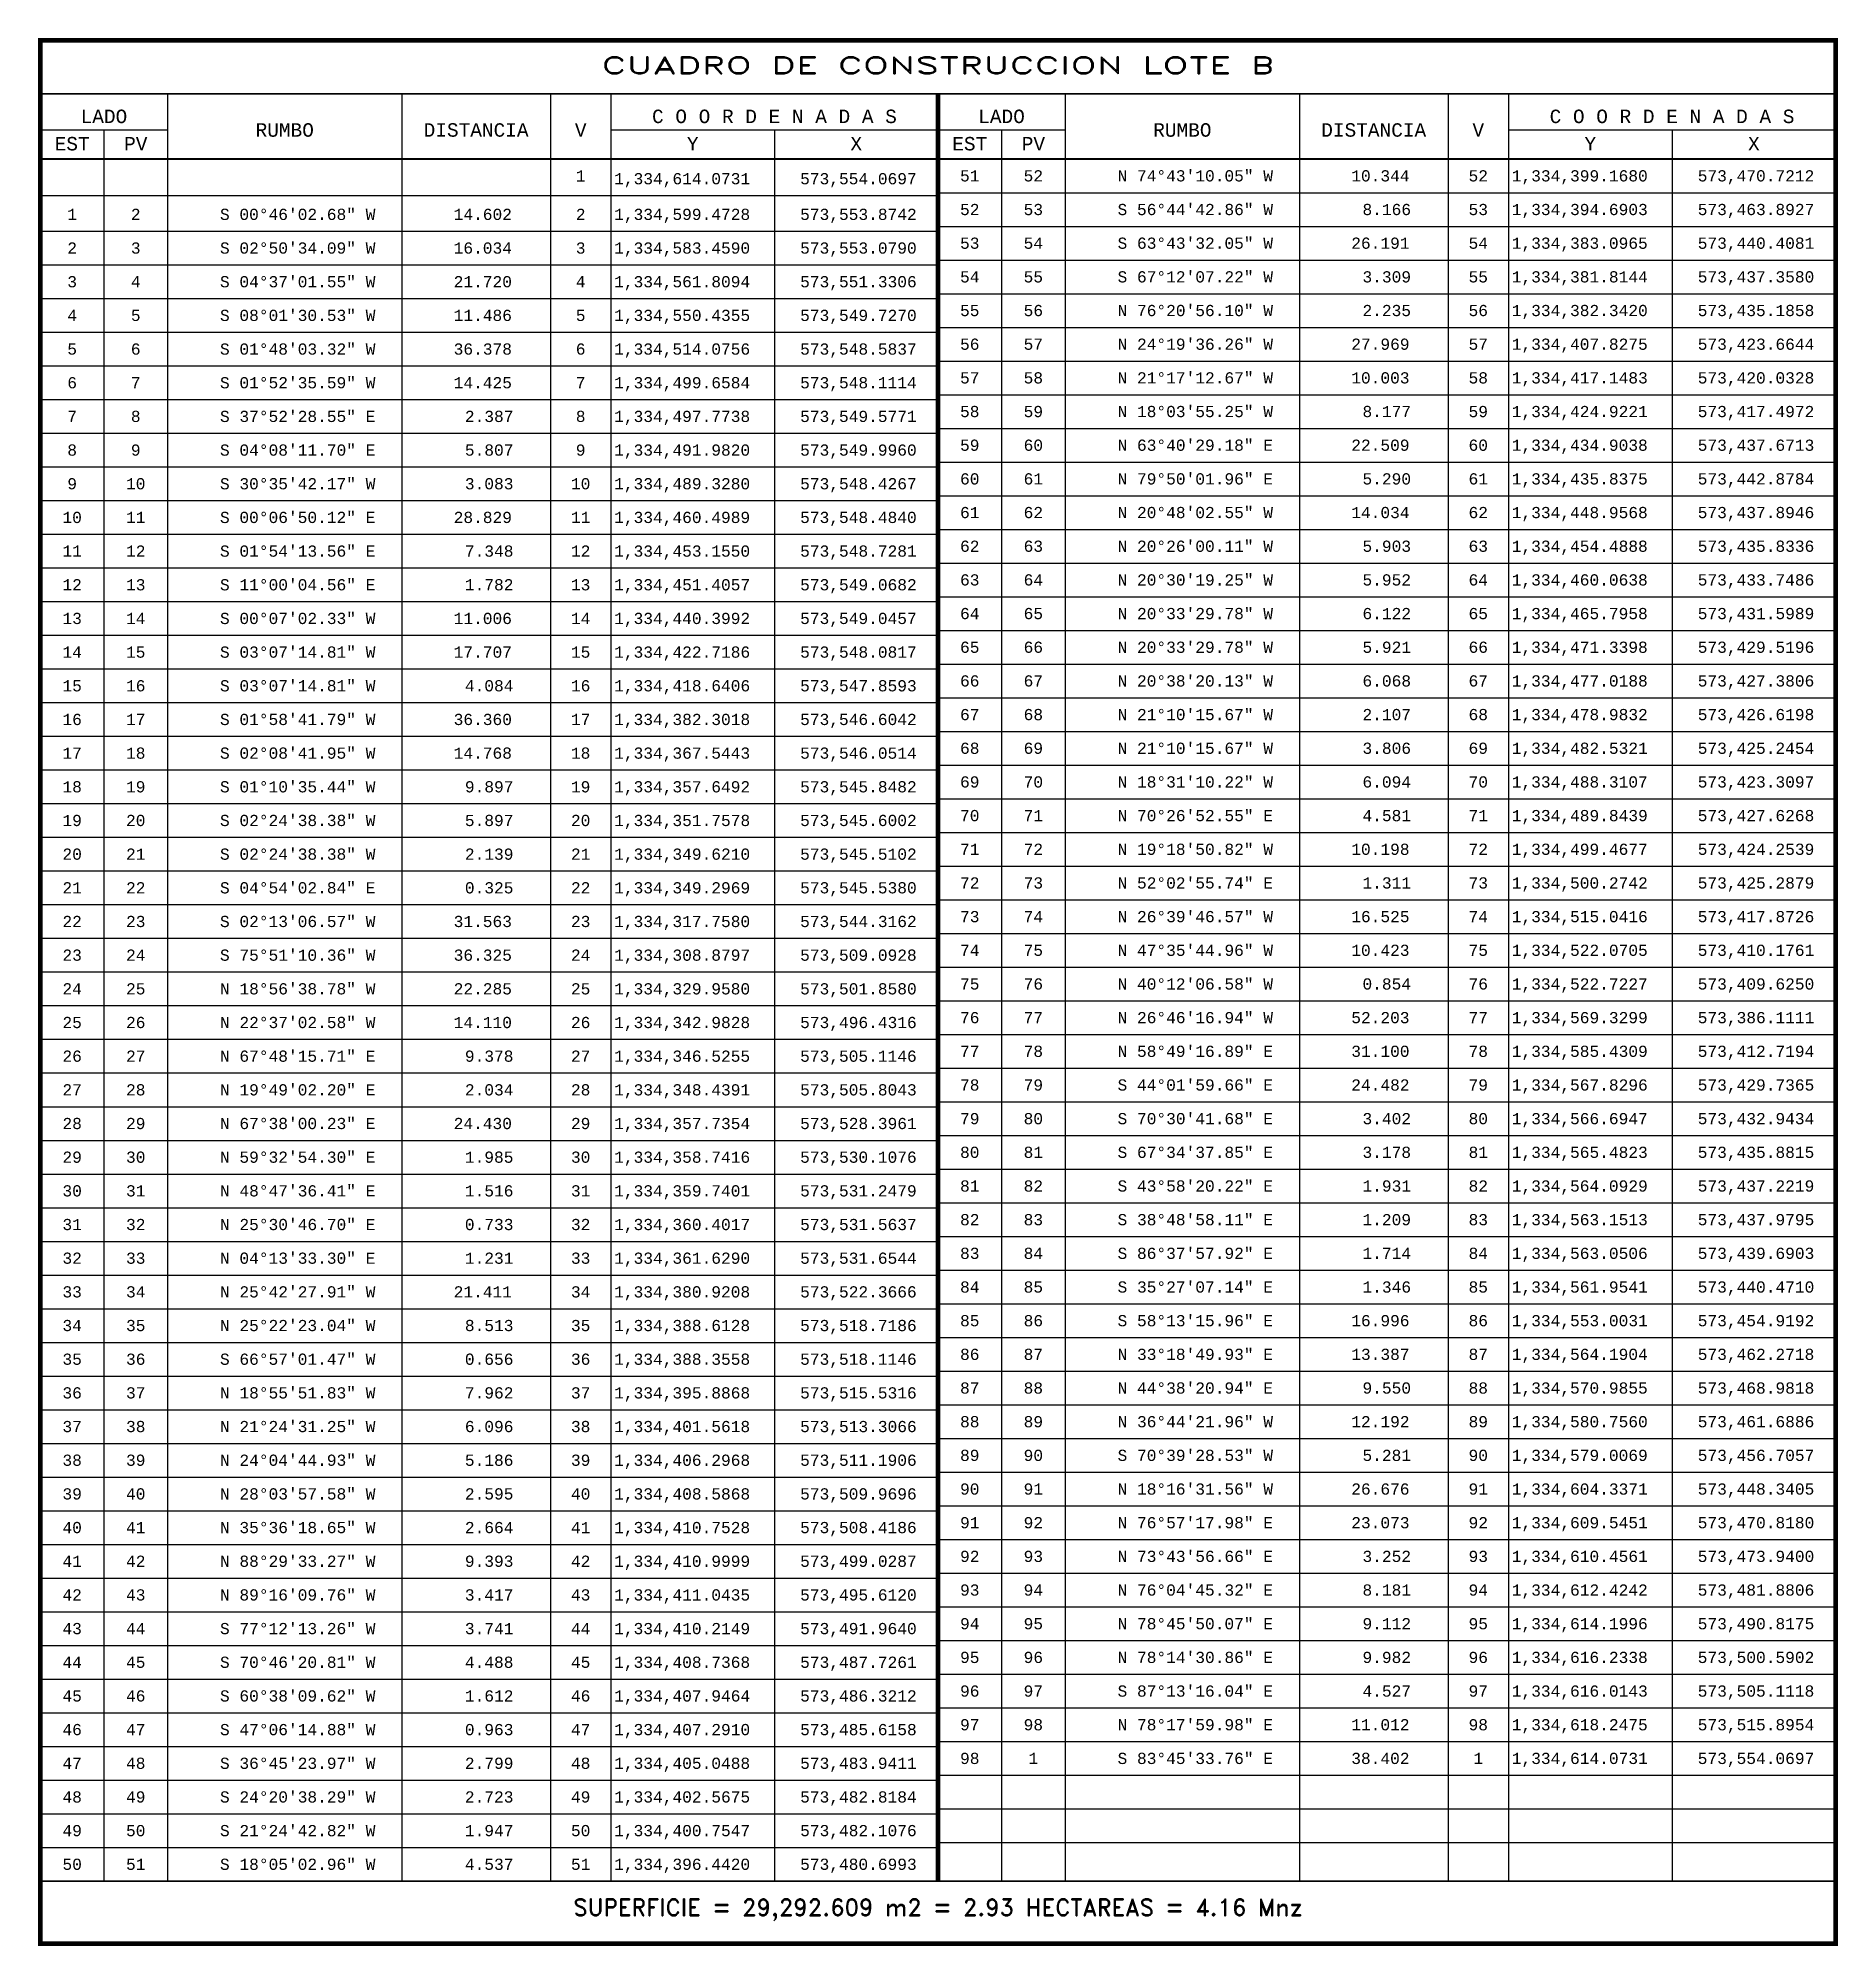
# Model space of a CAD drawing. Header units: millimetres. Extents: x -3245 to 2970, y 1153 to 3965.
# Drawn here: x 2569.5 to 2970.3, y 2570.7 to 2995.6 of the extents above; entities that cross this region are included whole.
import ezdxf
from ezdxf.enums import TextEntityAlignment as Align

# ---------------------------------------------------------------- set-up
doc = ezdxf.new("R2010")
doc.units = ezdxf.units.MM
for name, color, linetype in [('CVL_CUADCON', 1, 'Continuous'), ('CVL_CUADCON_LIN', 8, 'Continuous'), ('CVL_CUADCON_TIT', 1, 'Continuous'), ('CVL_CUADCON_TX', 2, 'Continuous')]:
    doc.layers.add(name, color=color, linetype=linetype)
doc.styles.add('HUECA1', font='HUECA1.shx')
doc.styles.add('MONOTXT4', font='MONOTXT4.shx')

msp = doc.modelspace()

# ---------------------------------------------------------------- texts
at = {"layer": 'CVL_CUADCON_TIT', "color": 1, "style": 'HUECA1', "width": 1.353592}
msp.add_text('CUADRO DE CONSTRUCCION LOTE B', height=3.75, dxfattribs=at).set_placement((2694.9261, 2987.6889), (2844.8586, 2987.6889), align=Align.FIT)
at = {"layer": 'CVL_CUADCON_TIT', "color": 1, "style": 'MONOTXT4'}
for s, p in [('LADO', (2584.1099, 2976.6939)), ('C O O R D E N A D A S', (2733.4599, 2976.6939)), ('LADO', (2784.0424, 2976.6939)), ('C O O R D E N A D A S', (2933.3924, 2976.6939)), ('EST', (2577.0349, 2970.6039)), ('PV', (2591.2099, 2970.6039)), ('Y', (2715.2599, 2970.6039)), ('X', (2751.6849, 2970.6039)), ('EST', (2776.9674, 2970.6039)), ('PV', (2791.1424, 2970.6039)), ('Y', (2915.1924, 2970.6039)), ('X', (2951.6174, 2970.6039))]:
    msp.add_text(s, height=3, dxfattribs=at).set_placement(p, align=Align.CENTER)
at = {"layer": 'CVL_CUADCON_TIT', "color": 1}
for s, height, style, p in [('RUMBO', 3, 'MONOTXT4', (2624.3849, 2975.1639)), ('DISTANCIA', 3, 'MONOTXT4', (2667.0099, 2975.1639)), ('V', 3, 'MONOTXT4', (2690.3099, 2975.1639)), ('RUMBO', 3, 'MONOTXT4', (2824.3174, 2975.1639)), ('DISTANCIA', 3, 'MONOTXT4', (2866.9424, 2975.1639)), ('V', 3, 'MONOTXT4', (2890.2424, 2975.1639)), ('SUPERFICIE = 29,292.609 m2 = 2.93 HECTAREAS = 4.16 Mnz', 3.75, 'HUECA1', (2769.8924, 2578.6964))]:
    msp.add_text(s, height=height, dxfattribs=dict(at, style=style)).set_placement(p, align=Align.MIDDLE)
at = {"layer": 'CVL_CUADCON_TX', "color": 2, "style": 'MONOTXT4'}
for s, p in [('1', (2690.2999, 2963.6839)), ('51', (2776.9674, 2963.6964)), ('52', (2791.1286, 2963.6964)), ('52', (2890.2324, 2963.6964)), ('1', (2577.0349, 2955.1139)), ('2', (2591.1961, 2955.1139)), ('2', (2690.2999, 2955.1139)), ('52', (2776.9674, 2956.1964)), ('53', (2791.1286, 2956.1964)), ('53', (2890.2324, 2956.1964)), ('2', (2577.0349, 2947.6139)), ('3', (2591.1961, 2947.6139)), ('3', (2690.2999, 2947.6139)), ('53', (2776.9674, 2948.6964)), ('54', (2791.1286, 2948.6964)), ('54', (2890.2324, 2948.6964)), ('3', (2577.0349, 2940.1139)), ('4', (2591.1961, 2940.1139)), ('4', (2690.2999, 2940.1139)), ('54', (2776.9674, 2941.1964)), ('55', (2791.1286, 2941.1964)), ('55', (2890.2324, 2941.1964)), ('55', (2776.9674, 2933.6964)), ('56', (2791.1286, 2933.6964)), ('56', (2890.2324, 2933.6964)), ('4', (2577.0349, 2932.6139)), ('5', (2591.1961, 2932.6139)), ('5', (2690.2999, 2932.6139)), ('56', (2776.9674, 2926.1964)), ('57', (2791.1286, 2926.1964)), ('57', (2890.2324, 2926.1964)), ('5', (2577.0349, 2925.1139)), ('6', (2591.1961, 2925.1139)), ('6', (2690.2999, 2925.1139)), ('6', (2577.0349, 2917.6139)), ('7', (2591.1961, 2917.6139)), ('7', (2690.2999, 2917.6139)), ('57', (2776.9674, 2918.6964)), ('58', (2791.1286, 2918.6964)), ('58', (2890.2324, 2918.6964)), ('7', (2577.0349, 2910.1139)), ('8', (2591.1961, 2910.1139)), ('8', (2690.2999, 2910.1139)), ('58', (2776.9674, 2911.1964)), ('59', (2791.1286, 2911.1964)), ('59', (2890.2324, 2911.1964)), ('8', (2577.0349, 2902.6139)), ('9', (2591.1961, 2902.6139)), ('9', (2690.2999, 2902.6139)), ('59', (2776.9674, 2903.6964)), ('60', (2791.1286, 2903.6964)), ('60', (2890.2324, 2903.6964)), ('60', (2776.9674, 2896.1964)), ('61', (2791.1286, 2896.1964)), ('61', (2890.2324, 2896.1964)), ('9', (2577.0349, 2895.1139)), ('10', (2591.1961, 2895.1139)), ('10', (2690.2999, 2895.1139)), ('10', (2577.0349, 2887.6139)), ('11', (2591.1961, 2887.6139)), ('11', (2690.2999, 2887.6139)), ('61', (2776.9674, 2888.6964)), ('62', (2791.1286, 2888.6964)), ('62', (2890.2324, 2888.6964)), ('11', (2577.0349, 2880.1139)), ('12', (2591.1961, 2880.1139)), ('12', (2690.2999, 2880.1139)), ('62', (2776.9674, 2881.1964)), ('63', (2791.1286, 2881.1964)), ('63', (2890.2324, 2881.1964)), ('12', (2577.0349, 2872.6139)), ('13', (2591.1961, 2872.6139)), ('13', (2690.2999, 2872.6139)), ('63', (2776.9674, 2873.6964)), ('64', (2791.1286, 2873.6964)), ('64', (2890.2324, 2873.6964)), ('64', (2776.9674, 2866.1964)), ('65', (2791.1286, 2866.1964)), ('65', (2890.2324, 2866.1964)), ('13', (2577.0349, 2865.1139)), ('14', (2591.1961, 2865.1139)), ('14', (2690.2999, 2865.1139)), ('14', (2577.0349, 2857.6139)), ('15', (2591.1961, 2857.6139)), ('15', (2690.2999, 2857.6139)), ('65', (2776.9674, 2858.6964)), ('66', (2791.1286, 2858.6964)), ('66', (2890.2324, 2858.6964)), ('15', (2577.0349, 2850.1139)), ('16', (2591.1961, 2850.1139)), ('16', (2690.2999, 2850.1139)), ('66', (2776.9674, 2851.1964)), ('67', (2791.1286, 2851.1964)), ('67', (2890.2324, 2851.1964)), ('16', (2577.0349, 2842.6139)), ('17', (2591.1961, 2842.6139)), ('17', (2690.2999, 2842.6139)), ('67', (2776.9674, 2843.6964)), ('68', (2791.1286, 2843.6964)), ('68', (2890.2324, 2843.6964)), ('68', (2776.9674, 2836.1964)), ('69', (2791.1286, 2836.1964)), ('69', (2890.2324, 2836.1964)), ('17', (2577.0349, 2835.1139)), ('18', (2591.1961, 2835.1139)), ('18', (2690.2999, 2835.1139)), ('18', (2577.0349, 2827.6139)), ('19', (2591.1961, 2827.6139)), ('19', (2690.2999, 2827.6139)), ('69', (2776.9674, 2828.6964)), ('70', (2791.1286, 2828.6964)), ('70', (2890.2324, 2828.6964)), ('19', (2577.0349, 2820.1139)), ('20', (2591.1961, 2820.1139)), ('20', (2690.2999, 2820.1139)), ('70', (2776.9674, 2821.1964)), ('71', (2791.1286, 2821.1964)), ('71', (2890.2324, 2821.1964)), ('20', (2577.0349, 2812.6139)), ('21', (2591.1961, 2812.6139)), ('21', (2690.2999, 2812.6139)), ('71', (2776.9674, 2813.6964)), ('72', (2791.1286, 2813.6964)), ('72', (2890.2324, 2813.6964)), ('72', (2776.9674, 2806.1964)), ('73', (2791.1286, 2806.1964)), ('73', (2890.2324, 2806.1964)), ('21', (2577.0349, 2805.1139)), ('22', (2591.1961, 2805.1139)), ('22', (2690.2999, 2805.1139)), ('73', (2776.9674, 2798.6964)), ('74', (2791.1286, 2798.6964)), ('74', (2890.2324, 2798.6964)), ('22', (2577.0349, 2797.6139)), ('23', (2591.1961, 2797.6139)), ('23', (2690.2999, 2797.6139)), ('23', (2577.0349, 2790.1139)), ('24', (2591.1961, 2790.1139)), ('24', (2690.2999, 2790.1139)), ('74', (2776.9674, 2791.1964)), ('75', (2791.1286, 2791.1964)), ('75', (2890.2324, 2791.1964)), ('24', (2577.0349, 2782.6139)), ('25', (2591.1961, 2782.6139)), ('25', (2690.2999, 2782.6139)), ('75', (2776.9674, 2783.6964)), ('76', (2791.1286, 2783.6964)), ('76', (2890.2324, 2783.6964)), ('25', (2577.0349, 2775.1139)), ('26', (2591.1961, 2775.1139)), ('26', (2690.2999, 2775.1139)), ('76', (2776.9674, 2776.1964)), ('77', (2791.1286, 2776.1964)), ('77', (2890.2324, 2776.1964)), ('77', (2776.9674, 2768.6964)), ('78', (2791.1286, 2768.6964)), ('78', (2890.2324, 2768.6964)), ('26', (2577.0349, 2767.6139)), ('27', (2591.1961, 2767.6139)), ('27', (2690.2999, 2767.6139)), ('27', (2577.0349, 2760.1139)), ('28', (2591.1961, 2760.1139)), ('28', (2690.2999, 2760.1139)), ('78', (2776.9674, 2761.1964)), ('79', (2791.1286, 2761.1964)), ('79', (2890.2324, 2761.1964)), ('28', (2577.0349, 2752.6139)), ('29', (2591.1961, 2752.6139)), ('29', (2690.2999, 2752.6139)), ('79', (2776.9674, 2753.6964)), ('80', (2791.1286, 2753.6964)), ('80', (2890.2324, 2753.6964)), ('29', (2577.0349, 2745.1139)), ('30', (2591.1961, 2745.1139)), ('30', (2690.2999, 2745.1139)), ('80', (2776.9674, 2746.1964)), ('81', (2791.1286, 2746.1964)), ('81', (2890.2324, 2746.1964)), ('81', (2776.9674, 2738.6964)), ('82', (2791.1286, 2738.6964)), ('82', (2890.2324, 2738.6964)), ('30', (2577.0349, 2737.6139)), ('31', (2591.1961, 2737.6139)), ('31', (2690.2999, 2737.6139)), ('31', (2577.0349, 2730.1139)), ('32', (2591.1961, 2730.1139)), ('32', (2690.2999, 2730.1139)), ('82', (2776.9674, 2731.1964)), ('83', (2791.1286, 2731.1964)), ('83', (2890.2324, 2731.1964)), ('32', (2577.0349, 2722.6139)), ('33', (2591.1961, 2722.6139)), ('33', (2690.2999, 2722.6139)), ('83', (2776.9674, 2723.6964)), ('84', (2791.1286, 2723.6964)), ('84', (2890.2324, 2723.6964)), ('33', (2577.0349, 2715.1139)), ('34', (2591.1961, 2715.1139)), ('34', (2690.2999, 2715.1139)), ('84', (2776.9674, 2716.1964)), ('85', (2791.1286, 2716.1964)), ('85', (2890.2324, 2716.1964)), ('85', (2776.9674, 2708.6964)), ('86', (2791.1286, 2708.6964)), ('86', (2890.2324, 2708.6964)), ('34', (2577.0349, 2707.6139)), ('35', (2591.1961, 2707.6139)), ('35', (2690.2999, 2707.6139)), ('35', (2577.0349, 2700.1139)), ('36', (2591.1961, 2700.1139)), ('36', (2690.2999, 2700.1139)), ('86', (2776.9674, 2701.1964)), ('87', (2791.1286, 2701.1964)), ('87', (2890.2324, 2701.1964)), ('36', (2577.0349, 2692.6139)), ('37', (2591.1961, 2692.6139)), ('37', (2690.2999, 2692.6139)), ('87', (2776.9674, 2693.6964)), ('88', (2791.1286, 2693.6964)), ('88', (2890.2324, 2693.6964)), ('37', (2577.0349, 2685.1139)), ('38', (2591.1961, 2685.1139)), ('38', (2690.2999, 2685.1139)), ('88', (2776.9674, 2686.1964)), ('89', (2791.1286, 2686.1964)), ('89', (2890.2324, 2686.1964)), ('89', (2776.9674, 2678.6964)), ('90', (2791.1286, 2678.6964)), ('90', (2890.2324, 2678.6964)), ('38', (2577.0349, 2677.6139)), ('39', (2591.1961, 2677.6139)), ('39', (2690.2999, 2677.6139)), ('90', (2776.9674, 2671.1964)), ('91', (2791.1286, 2671.1964)), ('91', (2890.2324, 2671.1964)), ('39', (2577.0349, 2670.1139)), ('40', (2591.1961, 2670.1139)), ('40', (2690.2999, 2670.1139)), ('40', (2577.0349, 2662.6139)), ('41', (2591.1961, 2662.6139)), ('41', (2690.2999, 2662.6139)), ('91', (2776.9674, 2663.6964)), ('92', (2791.1286, 2663.6964)), ('92', (2890.2324, 2663.6964)), ('41', (2577.0349, 2655.1139)), ('42', (2591.1961, 2655.1139)), ('42', (2690.2999, 2655.1139)), ('92', (2776.9674, 2656.1964)), ('93', (2791.1286, 2656.1964)), ('93', (2890.2324, 2656.1964)), ('42', (2577.0349, 2647.6139)), ('43', (2591.1961, 2647.6139)), ('43', (2690.2999, 2647.6139)), ('93', (2776.9674, 2648.6964)), ('94', (2791.1286, 2648.6964)), ('94', (2890.2324, 2648.6964)), ('94', (2776.9674, 2641.1964)), ('95', (2791.1286, 2641.1964)), ('95', (2890.2324, 2641.1964)), ('43', (2577.0349, 2640.1139)), ('44', (2591.1961, 2640.1139)), ('44', (2690.2999, 2640.1139)), ('44', (2577.0349, 2632.6139)), ('45', (2591.1961, 2632.6139)), ('45', (2690.2999, 2632.6139)), ('95', (2776.9674, 2633.6964)), ('96', (2791.1286, 2633.6964)), ('96', (2890.2324, 2633.6964)), ('45', (2577.0349, 2625.1139)), ('46', (2591.1961, 2625.1139)), ('46', (2690.2999, 2625.1139)), ('96', (2776.9674, 2626.1964)), ('97', (2791.1286, 2626.1964)), ('97', (2890.2324, 2626.1964)), ('46', (2577.0349, 2617.6139)), ('47', (2591.1961, 2617.6139)), ('47', (2690.2999, 2617.6139)), ('97', (2776.9674, 2618.6964)), ('98', (2791.1286, 2618.6964)), ('98', (2890.2324, 2618.6964)), ('98', (2776.9674, 2611.1964)), ('1', (2791.1286, 2611.1964)), ('1', (2890.2324, 2611.1964)), ('47', (2577.0349, 2610.1139)), ('48', (2591.1961, 2610.1139)), ('48', (2690.2999, 2610.1139)), ('48', (2577.0349, 2602.6139)), ('49', (2591.1961, 2602.6139)), ('49', (2690.2999, 2602.6139)), ('49', (2577.0349, 2595.1139)), ('50', (2591.1961, 2595.1139)), ('50', (2690.2999, 2595.1139)), ('50', (2577.0349, 2587.6139)), ('51', (2591.1961, 2587.6139)), ('51', (2690.2999, 2587.6139))]:
    msp.add_text(s, height=2.5, dxfattribs=at).set_placement(p, align=Align.CENTER)
for s, p in [('N 74%%d43\'10.05" W', (2809.8924, 2963.6964)), ('10.344', (2861.9424, 2963.6964)), ('1,334,399.1680', (2897.6924, 2963.6964)), ('573,470.7212', (2939.1174, 2963.6964)), ('1,334,614.0731', (2697.7599, 2963.0589)), ('573,554.0697', (2739.1849, 2963.0589)), ('S 00%%d46\'02.68" W', (2609.9599, 2955.1139)), ('14.602', (2662.0099, 2955.1139)), ('1,334,599.4728', (2697.7599, 2955.1139)), ('573,553.8742', (2739.1849, 2955.1139)), ('S 56%%d44\'42.86" W', (2809.8924, 2956.1964)), ('8.166', (2864.4424, 2956.1964)), ('1,334,394.6903', (2897.6924, 2956.1964)), ('573,463.8927', (2939.1174, 2956.1964)), ('S 02%%d50\'34.09" W', (2609.9599, 2947.6139)), ('16.034', (2662.0099, 2947.6139)), ('1,334,583.4590', (2697.7599, 2947.6139)), ('573,553.0790', (2739.1849, 2947.6139)), ('S 63%%d43\'32.05" W', (2809.8924, 2948.6964)), ('26.191', (2861.9424, 2948.6964)), ('1,334,383.0965', (2897.6924, 2948.6964)), ('573,440.4081', (2939.1174, 2948.6964)), ('S 04%%d37\'01.55" W', (2609.9599, 2940.1139)), ('21.720', (2662.0099, 2940.1139)), ('1,334,561.8094', (2697.7599, 2940.1139)), ('573,551.3306', (2739.1849, 2940.1139)), ('S 67%%d12\'07.22" W', (2809.8924, 2941.1964)), ('3.309', (2864.4424, 2941.1964)), ('1,334,381.8144', (2897.6924, 2941.1964)), ('573,437.3580', (2939.1174, 2941.1964)), ('N 76%%d20\'56.10" W', (2809.8924, 2933.6964)), ('2.235', (2864.4424, 2933.6964)), ('1,334,382.3420', (2897.6924, 2933.6964)), ('573,435.1858', (2939.1174, 2933.6964)), ('S 08%%d01\'30.53" W', (2609.9599, 2932.6139)), ('11.486', (2662.0099, 2932.6139)), ('1,334,550.4355', (2697.7599, 2932.6139)), ('573,549.7270', (2739.1849, 2932.6139)), ('S 01%%d48\'03.32" W', (2609.9599, 2925.1139)), ('N 24%%d19\'36.26" W', (2809.8924, 2926.1964)), ('27.969', (2861.9424, 2926.1964)), ('1,334,407.8275', (2897.6924, 2926.1964)), ('573,423.6644', (2939.1174, 2926.1964)), ('36.378', (2662.0099, 2925.1139)), ('1,334,514.0756', (2697.7599, 2925.1139)), ('573,548.5837', (2739.1849, 2925.1139)), ('S 01%%d52\'35.59" W', (2609.9599, 2917.6139)), ('14.425', (2662.0099, 2917.6139)), ('1,334,499.6584', (2697.7599, 2917.6139)), ('573,548.1114', (2739.1849, 2917.6139)), ('N 21%%d17\'12.67" W', (2809.8924, 2918.6964)), ('10.003', (2861.9424, 2918.6964)), ('1,334,417.1483', (2897.6924, 2918.6964)), ('573,420.0328', (2939.1174, 2918.6964)), ('S 37%%d52\'28.55" E', (2609.9599, 2910.1139)), ('2.387', (2664.5099, 2910.1139)), ('1,334,497.7738', (2697.7599, 2910.1139)), ('573,549.5771', (2739.1849, 2910.1139)), ('N 18%%d03\'55.25" W', (2809.8924, 2911.1964)), ('8.177', (2864.4424, 2911.1964)), ('1,334,424.9221', (2897.6924, 2911.1964)), ('573,417.4972', (2939.1174, 2911.1964)), ('N 63%%d40\'29.18" E', (2809.8924, 2903.6964)), ('S 04%%d08\'11.70" E', (2609.9599, 2902.6139)), ('5.807', (2664.5099, 2902.6139)), ('1,334,491.9820', (2697.7599, 2902.6139)), ('573,549.9960', (2739.1849, 2902.6139)), ('22.509', (2861.9424, 2903.6964)), ('1,334,434.9038', (2897.6924, 2903.6964)), ('573,437.6713', (2939.1174, 2903.6964)), ('N 79%%d50\'01.96" E', (2809.8924, 2896.1964)), ('5.290', (2864.4424, 2896.1964)), ('1,334,435.8375', (2897.6924, 2896.1964)), ('573,442.8784', (2939.1174, 2896.1964)), ('S 30%%d35\'42.17" W', (2609.9599, 2895.1139)), ('3.083', (2664.5099, 2895.1139)), ('1,334,489.3280', (2697.7599, 2895.1139)), ('573,548.4267', (2739.1849, 2895.1139)), ('S 00%%d06\'50.12" E', (2609.9599, 2887.6139)), ('28.829', (2662.0099, 2887.6139)), ('1,334,460.4989', (2697.7599, 2887.6139)), ('573,548.4840', (2739.1849, 2887.6139)), ('N 20%%d48\'02.55" W', (2809.8924, 2888.6964)), ('14.034', (2861.9424, 2888.6964)), ('1,334,448.9568', (2897.6924, 2888.6964)), ('573,437.8946', (2939.1174, 2888.6964)), ('S 01%%d54\'13.56" E', (2609.9599, 2880.1139)), ('7.348', (2664.5099, 2880.1139)), ('1,334,453.1550', (2697.7599, 2880.1139)), ('573,548.7281', (2739.1849, 2880.1139)), ('N 20%%d26\'00.11" W', (2809.8924, 2881.1964)), ('5.903', (2864.4424, 2881.1964)), ('1,334,454.4888', (2897.6924, 2881.1964)), ('573,435.8336', (2939.1174, 2881.1964)), ('S 11%%d00\'04.56" E', (2609.9599, 2872.6139)), ('1.782', (2664.5099, 2872.6139)), ('1,334,451.4057', (2697.7599, 2872.6139)), ('573,549.0682', (2739.1849, 2872.6139)), ('N 20%%d30\'19.25" W', (2809.8924, 2873.6964)), ('5.952', (2864.4424, 2873.6964)), ('1,334,460.0638', (2897.6924, 2873.6964)), ('573,433.7486', (2939.1174, 2873.6964)), ('N 20%%d33\'29.78" W', (2809.8924, 2866.1964)), ('6.122', (2864.4424, 2866.1964)), ('1,334,465.7958', (2897.6924, 2866.1964)), ('573,431.5989', (2939.1174, 2866.1964)), ('S 00%%d07\'02.33" W', (2609.9599, 2865.1139)), ('11.006', (2662.0099, 2865.1139)), ('1,334,440.3992', (2697.7599, 2865.1139)), ('573,549.0457', (2739.1849, 2865.1139)), ('S 03%%d07\'14.81" W', (2609.9599, 2857.6139)), ('17.707', (2662.0099, 2857.6139)), ('1,334,422.7186', (2697.7599, 2857.6139)), ('573,548.0817', (2739.1849, 2857.6139)), ('N 20%%d33\'29.78" W', (2809.8924, 2858.6964)), ('5.921', (2864.4424, 2858.6964)), ('1,334,471.3398', (2897.6924, 2858.6964)), ('573,429.5196', (2939.1174, 2858.6964)), ('S 03%%d07\'14.81" W', (2609.9599, 2850.1139)), ('4.084', (2664.5099, 2850.1139)), ('1,334,418.6406', (2697.7599, 2850.1139)), ('573,547.8593', (2739.1849, 2850.1139)), ('N 20%%d38\'20.13" W', (2809.8924, 2851.1964)), ('6.068', (2864.4424, 2851.1964)), ('1,334,477.0188', (2897.6924, 2851.1964)), ('573,427.3806', (2939.1174, 2851.1964)), ('S 01%%d58\'41.79" W', (2609.9599, 2842.6139)), ('36.360', (2662.0099, 2842.6139)), ('1,334,382.3018', (2697.7599, 2842.6139)), ('573,546.6042', (2739.1849, 2842.6139)), ('N 21%%d10\'15.67" W', (2809.8924, 2843.6964)), ('2.107', (2864.4424, 2843.6964)), ('1,334,478.9832', (2897.6924, 2843.6964)), ('573,426.6198', (2939.1174, 2843.6964)), ('N 21%%d10\'15.67" W', (2809.8924, 2836.1964)), ('3.806', (2864.4424, 2836.1964)), ('1,334,482.5321', (2897.6924, 2836.1964)), ('573,425.2454', (2939.1174, 2836.1964)), ('S 02%%d08\'41.95" W', (2609.9599, 2835.1139)), ('14.768', (2662.0099, 2835.1139)), ('1,334,367.5443', (2697.7599, 2835.1139)), ('573,546.0514', (2739.1849, 2835.1139)), ('S 01%%d10\'35.44" W', (2609.9599, 2827.6139)), ('9.897', (2664.5099, 2827.6139)), ('1,334,357.6492', (2697.7599, 2827.6139)), ('573,545.8482', (2739.1849, 2827.6139)), ('N 18%%d31\'10.22" W', (2809.8924, 2828.6964)), ('6.094', (2864.4424, 2828.6964)), ('1,334,488.3107', (2897.6924, 2828.6964)), ('573,423.3097', (2939.1174, 2828.6964)), ('S 02%%d24\'38.38" W', (2609.9599, 2820.1139)), ('5.897', (2664.5099, 2820.1139)), ('1,334,351.7578', (2697.7599, 2820.1139)), ('573,545.6002', (2739.1849, 2820.1139)), ('N 70%%d26\'52.55" E', (2809.8924, 2821.1964)), ('4.581', (2864.4424, 2821.1964)), ('1,334,489.8439', (2897.6924, 2821.1964)), ('573,427.6268', (2939.1174, 2821.1964)), ('S 02%%d24\'38.38" W', (2609.9599, 2812.6139)), ('2.139', (2664.5099, 2812.6139)), ('1,334,349.6210', (2697.7599, 2812.6139)), ('573,545.5102', (2739.1849, 2812.6139)), ('N 19%%d18\'50.82" W', (2809.8924, 2813.6964)), ('10.198', (2861.9424, 2813.6964)), ('1,334,499.4677', (2897.6924, 2813.6964)), ('573,424.2539', (2939.1174, 2813.6964)), ('N 52%%d02\'55.74" E', (2809.8924, 2806.1964)), ('1.311', (2864.4424, 2806.1964)), ('1,334,500.2742', (2897.6924, 2806.1964)), ('573,425.2879', (2939.1174, 2806.1964)), ('S 04%%d54\'02.84" E', (2609.9599, 2805.1139)), ('0.325', (2664.5099, 2805.1139)), ('1,334,349.2969', (2697.7599, 2805.1139)), ('573,545.5380', (2739.1849, 2805.1139)), ('S 02%%d13\'06.57" W', (2609.9599, 2797.6139)), ('N 26%%d39\'46.57" W', (2809.8924, 2798.6964)), ('16.525', (2861.9424, 2798.6964)), ('1,334,515.0416', (2897.6924, 2798.6964)), ('573,417.8726', (2939.1174, 2798.6964)), ('31.563', (2662.0099, 2797.6139)), ('1,334,317.7580', (2697.7599, 2797.6139)), ('573,544.3162', (2739.1849, 2797.6139)), ('S 75%%d51\'10.36" W', (2609.9599, 2790.1139)), ('36.325', (2662.0099, 2790.1139)), ('1,334,308.8797', (2697.7599, 2790.1139)), ('573,509.0928', (2739.1849, 2790.1139)), ('N 47%%d35\'44.96" W', (2809.8924, 2791.1964)), ('10.423', (2861.9424, 2791.1964)), ('1,334,522.0705', (2897.6924, 2791.1964)), ('573,410.1761', (2939.1174, 2791.1964)), ('N 18%%d56\'38.78" W', (2609.9599, 2782.6139)), ('22.285', (2662.0099, 2782.6139)), ('1,334,329.9580', (2697.7599, 2782.6139)), ('573,501.8580', (2739.1849, 2782.6139)), ('N 40%%d12\'06.58" W', (2809.8924, 2783.6964)), ('0.854', (2864.4424, 2783.6964)), ('1,334,522.7227', (2897.6924, 2783.6964)), ('573,409.6250', (2939.1174, 2783.6964)), ('N 22%%d37\'02.58" W', (2609.9599, 2775.1139)), ('14.110', (2662.0099, 2775.1139)), ('1,334,342.9828', (2697.7599, 2775.1139)), ('573,496.4316', (2739.1849, 2775.1139)), ('N 26%%d46\'16.94" W', (2809.8924, 2776.1964)), ('52.203', (2861.9424, 2776.1964)), ('1,334,569.3299', (2897.6924, 2776.1964)), ('573,386.1111', (2939.1174, 2776.1964)), ('N 58%%d49\'16.89" E', (2809.8924, 2768.6964)), ('31.100', (2861.9424, 2768.6964)), ('1,334,585.4309', (2897.6924, 2768.6964)), ('573,412.7194', (2939.1174, 2768.6964)), ('N 67%%d48\'15.71" E', (2609.9599, 2767.6139)), ('9.378', (2664.5099, 2767.6139)), ('1,334,346.5255', (2697.7599, 2767.6139)), ('573,505.1146', (2739.1849, 2767.6139)), ('N 19%%d49\'02.20" E', (2609.9599, 2760.1139)), ('2.034', (2664.5099, 2760.1139)), ('1,334,348.4391', (2697.7599, 2760.1139)), ('573,505.8043', (2739.1849, 2760.1139)), ('S 44%%d01\'59.66" E', (2809.8924, 2761.1964)), ('24.482', (2861.9424, 2761.1964)), ('1,334,567.8296', (2897.6924, 2761.1964)), ('573,429.7365', (2939.1174, 2761.1964)), ('N 67%%d38\'00.23" E', (2609.9599, 2752.6139)), ('24.430', (2662.0099, 2752.6139)), ('1,334,357.7354', (2697.7599, 2752.6139)), ('573,528.3961', (2739.1849, 2752.6139)), ('S 70%%d30\'41.68" E', (2809.8924, 2753.6964)), ('3.402', (2864.4424, 2753.6964)), ('1,334,566.6947', (2897.6924, 2753.6964)), ('573,432.9434', (2939.1174, 2753.6964)), ('N 59%%d32\'54.30" E', (2609.9599, 2745.1139)), ('1.985', (2664.5099, 2745.1139)), ('1,334,358.7416', (2697.7599, 2745.1139)), ('573,530.1076', (2739.1849, 2745.1139)), ('S 67%%d34\'37.85" E', (2809.8924, 2746.1964)), ('3.178', (2864.4424, 2746.1964)), ('1,334,565.4823', (2897.6924, 2746.1964)), ('573,435.8815', (2939.1174, 2746.1964)), ('S 43%%d58\'20.22" E', (2809.8924, 2738.6964)), ('1.931', (2864.4424, 2738.6964)), ('1,334,564.0929', (2897.6924, 2738.6964)), ('573,437.2219', (2939.1174, 2738.6964)), ('N 48%%d47\'36.41" E', (2609.9599, 2737.6139)), ('1.516', (2664.5099, 2737.6139)), ('1,334,359.7401', (2697.7599, 2737.6139)), ('573,531.2479', (2739.1849, 2737.6139)), ('N 25%%d30\'46.70" E', (2609.9599, 2730.1139)), ('0.733', (2664.5099, 2730.1139)), ('1,334,360.4017', (2697.7599, 2730.1139)), ('573,531.5637', (2739.1849, 2730.1139)), ('S 38%%d48\'58.11" E', (2809.8924, 2731.1964)), ('1.209', (2864.4424, 2731.1964)), ('1,334,563.1513', (2897.6924, 2731.1964)), ('573,437.9795', (2939.1174, 2731.1964)), ('N 04%%d13\'33.30" E', (2609.9599, 2722.6139)), ('1.231', (2664.5099, 2722.6139)), ('1,334,361.6290', (2697.7599, 2722.6139)), ('573,531.6544', (2739.1849, 2722.6139)), ('S 86%%d37\'57.92" E', (2809.8924, 2723.6964)), ('1.714', (2864.4424, 2723.6964)), ('1,334,563.0506', (2897.6924, 2723.6964)), ('573,439.6903', (2939.1174, 2723.6964)), ('N 25%%d42\'27.91" W', (2609.9599, 2715.1139)), ('21.411', (2662.0099, 2715.1139)), ('1,334,380.9208', (2697.7599, 2715.1139)), ('573,522.3666', (2739.1849, 2715.1139)), ('S 35%%d27\'07.14" E', (2809.8924, 2716.1964)), ('1.346', (2864.4424, 2716.1964)), ('1,334,561.9541', (2897.6924, 2716.1964)), ('573,440.4710', (2939.1174, 2716.1964)), ('S 58%%d13\'15.96" E', (2809.8924, 2708.6964)), ('16.996', (2861.9424, 2708.6964)), ('1,334,553.0031', (2897.6924, 2708.6964)), ('573,454.9192', (2939.1174, 2708.6964)), ('N 25%%d22\'23.04" W', (2609.9599, 2707.6139)), ('8.513', (2664.5099, 2707.6139)), ('1,334,388.6128', (2697.7599, 2707.6139)), ('573,518.7186', (2739.1849, 2707.6139)), ('S 66%%d57\'01.47" W', (2609.9599, 2700.1139)), ('0.656', (2664.5099, 2700.1139)), ('1,334,388.3558', (2697.7599, 2700.1139)), ('573,518.1146', (2739.1849, 2700.1139)), ('N 33%%d18\'49.93" E', (2809.8924, 2701.1964)), ('13.387', (2861.9424, 2701.1964)), ('1,334,564.1904', (2897.6924, 2701.1964)), ('573,462.2718', (2939.1174, 2701.1964)), ('N 18%%d55\'51.83" W', (2609.9599, 2692.6139)), ('7.962', (2664.5099, 2692.6139)), ('1,334,395.8868', (2697.7599, 2692.6139)), ('573,515.5316', (2739.1849, 2692.6139)), ('N 44%%d38\'20.94" E', (2809.8924, 2693.6964)), ('9.550', (2864.4424, 2693.6964)), ('1,334,570.9855', (2897.6924, 2693.6964)), ('573,468.9818', (2939.1174, 2693.6964)), ('N 21%%d24\'31.25" W', (2609.9599, 2685.1139)), ('6.096', (2664.5099, 2685.1139)), ('1,334,401.5618', (2697.7599, 2685.1139)), ('573,513.3066', (2739.1849, 2685.1139)), ('N 36%%d44\'21.96" W', (2809.8924, 2686.1964)), ('12.192', (2861.9424, 2686.1964)), ('1,334,580.7560', (2897.6924, 2686.1964)), ('573,461.6886', (2939.1174, 2686.1964)), ('S 70%%d39\'28.53" W', (2809.8924, 2678.6964)), ('5.281', (2864.4424, 2678.6964)), ('1,334,579.0069', (2897.6924, 2678.6964)), ('573,456.7057', (2939.1174, 2678.6964)), ('N 24%%d04\'44.93" W', (2609.9599, 2677.6139)), ('5.186', (2664.5099, 2677.6139)), ('1,334,406.2968', (2697.7599, 2677.6139)), ('573,511.1906', (2739.1849, 2677.6139)), ('N 28%%d03\'57.58" W', (2609.9599, 2670.1139)), ('N 18%%d16\'31.56" W', (2809.8924, 2671.1964)), ('26.676', (2861.9424, 2671.1964)), ('1,334,604.3371', (2897.6924, 2671.1964)), ('573,448.3405', (2939.1174, 2671.1964)), ('2.595', (2664.5099, 2670.1139)), ('1,334,408.5868', (2697.7599, 2670.1139)), ('573,509.9696', (2739.1849, 2670.1139)), ('N 35%%d36\'18.65" W', (2609.9599, 2662.6139)), ('2.664', (2664.5099, 2662.6139)), ('1,334,410.7528', (2697.7599, 2662.6139)), ('573,508.4186', (2739.1849, 2662.6139)), ('N 76%%d57\'17.98" E', (2809.8924, 2663.6964)), ('23.073', (2861.9424, 2663.6964)), ('1,334,609.5451', (2897.6924, 2663.6964)), ('573,470.8180', (2939.1174, 2663.6964)), ('N 88%%d29\'33.27" W', (2609.9599, 2655.1139)), ('9.393', (2664.5099, 2655.1139)), ('1,334,410.9999', (2697.7599, 2655.1139)), ('573,499.0287', (2739.1849, 2655.1139)), ('N 73%%d43\'56.66" E', (2809.8924, 2656.1964)), ('3.252', (2864.4424, 2656.1964)), ('1,334,610.4561', (2897.6924, 2656.1964)), ('573,473.9400', (2939.1174, 2656.1964)), ('N 89%%d16\'09.76" W', (2609.9599, 2647.6139)), ('3.417', (2664.5099, 2647.6139)), ('1,334,411.0435', (2697.7599, 2647.6139)), ('573,495.6120', (2739.1849, 2647.6139)), ('N 76%%d04\'45.32" E', (2809.8924, 2648.6964)), ('8.181', (2864.4424, 2648.6964)), ('1,334,612.4242', (2897.6924, 2648.6964)), ('573,481.8806', (2939.1174, 2648.6964)), ('N 78%%d45\'50.07" E', (2809.8924, 2641.1964)), ('9.112', (2864.4424, 2641.1964)), ('1,334,614.1996', (2897.6924, 2641.1964)), ('573,490.8175', (2939.1174, 2641.1964)), ('S 77%%d12\'13.26" W', (2609.9599, 2640.1139)), ('3.741', (2664.5099, 2640.1139)), ('1,334,410.2149', (2697.7599, 2640.1139)), ('573,491.9640', (2739.1849, 2640.1139)), ('S 70%%d46\'20.81" W', (2609.9599, 2632.6139)), ('4.488', (2664.5099, 2632.6139)), ('1,334,408.7368', (2697.7599, 2632.6139)), ('573,487.7261', (2739.1849, 2632.6139)), ('N 78%%d14\'30.86" E', (2809.8924, 2633.6964)), ('9.982', (2864.4424, 2633.6964)), ('1,334,616.2338', (2897.6924, 2633.6964)), ('573,500.5902', (2939.1174, 2633.6964)), ('S 60%%d38\'09.62" W', (2609.9599, 2625.1139)), ('1.612', (2664.5099, 2625.1139)), ('1,334,407.9464', (2697.7599, 2625.1139)), ('573,486.3212', (2739.1849, 2625.1139)), ('S 87%%d13\'16.04" E', (2809.8924, 2626.1964)), ('4.527', (2864.4424, 2626.1964)), ('1,334,616.0143', (2897.6924, 2626.1964)), ('573,505.1118', (2939.1174, 2626.1964)), ('S 47%%d06\'14.88" W', (2609.9599, 2617.6139)), ('0.963', (2664.5099, 2617.6139)), ('1,334,407.2910', (2697.7599, 2617.6139)), ('573,485.6158', (2739.1849, 2617.6139)), ('N 78%%d17\'59.98" E', (2809.8924, 2618.6964)), ('11.012', (2861.9424, 2618.6964)), ('1,334,618.2475', (2897.6924, 2618.6964)), ('573,515.8954', (2939.1174, 2618.6964)), ('S 83%%d45\'33.76" E', (2809.8924, 2611.1964)), ('38.402', (2861.9424, 2611.1964)), ('1,334,614.0731', (2897.6924, 2611.1964)), ('573,554.0697', (2939.1174, 2611.1964)), ('S 36%%d45\'23.97" W', (2609.9599, 2610.1139)), ('2.799', (2664.5099, 2610.1139)), ('1,334,405.0488', (2697.7599, 2610.1139)), ('573,483.9411', (2739.1849, 2610.1139)), ('S 24%%d20\'38.29" W', (2609.9599, 2602.6139)), ('2.723', (2664.5099, 2602.6139)), ('1,334,402.5675', (2697.7599, 2602.6139)), ('573,482.8184', (2739.1849, 2602.6139)), ('S 21%%d24\'42.82" W', (2609.9599, 2595.1139)), ('1.947', (2664.5099, 2595.1139)), ('1,334,400.7547', (2697.7599, 2595.1139)), ('573,482.1076', (2739.1849, 2595.1139)), ('S 18%%d05\'02.96" W', (2609.9599, 2587.6139)), ('4.537', (2664.5099, 2587.6139)), ('1,334,396.4420', (2697.7599, 2587.6139)), ('573,480.6993', (2739.1849, 2587.6139))]:
    msp.add_text(s, height=2.5, dxfattribs=at).set_placement(p)

# ---------------------------------------------------------------- linework, layer by layer
at = {"layer": 'CVL_CUADCON', "color": 1, "linetype": 'Continuous', "flags": 128}
for points, const_width in [([(2569.9599, 2585.1139), (2569.9599, 2995.1139), (2769.8924, 2995.1139)], 1), ([(2769.8924, 2995.1139), (2969.8249, 2995.1139), (2969.8249, 2968.6964)], 1), ([(2569.9599, 2983.2414), (2769.8924, 2983.2414)], 0.375), ([(2769.8924, 2968.6964), (2769.8924, 2983.2414)], 1), ([(2769.8924, 2983.2414), (2769.8924, 2585.1139)], 1), ([(2769.8924, 2983.2414), (2969.8249, 2983.2414)], 0.375), ([(2969.8249, 2968.6964), (2969.8249, 2571.1964), (2569.9599, 2571.1964), (2569.9599, 2585.1139)], 1), ([(2569.9599, 2968.6964), (2769.8924, 2968.6964)], 0.375), ([(2769.8924, 2594.7789), (2769.8924, 2968.6964)], 1), ([(2769.8924, 2968.6964), (2969.8249, 2968.6964)], 0.375), ([(2569.9599, 2585.1139), (2969.8249, 2585.1139)], 0.375)]:
    msp.add_lwpolyline(points, dxfattribs=dict(at, const_width=const_width))
at = {"layer": 'CVL_CUADCON_LIN', "color": 8, "linetype": 'Continuous'}
for p, q in [((2598.2824, 2983.2414), (2598.2824, 2585.1139)), ((2650.4599, 2983.2414), (2650.4599, 2585.1139)), ((2683.5674, 2983.2414), (2683.5674, 2585.1139)), ((2697.0324, 2983.2414), (2697.0324, 2585.1139)), ((2798.2149, 2983.2414), (2798.2149, 2968.6964)), ((2850.3924, 2983.2414), (2850.3924, 2968.6964)), ((2883.4999, 2983.2414), (2883.4999, 2968.6964)), ((2896.9649, 2983.2414), (2896.9649, 2968.6964)), ((2569.9599, 2975.1714), (2598.2824, 2975.1714)), ((2584.1099, 2975.1714), (2584.1099, 2585.1139)), ((2697.0324, 2975.1714), (2769.8924, 2975.1714)), ((2733.4624, 2975.1714), (2733.4624, 2585.1139)), ((2769.8924, 2975.1714), (2798.2149, 2975.1714)), ((2784.0424, 2975.1714), (2784.0424, 2968.6964)), ((2896.9649, 2975.1714), (2969.8249, 2975.1714)), ((2933.3949, 2975.1714), (2933.3949, 2968.6964)), ((2769.8924, 2968.6964), (2969.8249, 2968.6964)), ((2784.0424, 2968.6964), (2784.0424, 2585.1139)), ((2798.2149, 2968.6964), (2798.2149, 2585.1139)), ((2850.3924, 2968.6964), (2850.3924, 2585.1139)), ((2883.4999, 2968.6964), (2883.4999, 2585.1139)), ((2896.9649, 2968.6964), (2896.9649, 2585.1139)), ((2933.3949, 2968.6964), (2933.3949, 2585.1139)), ((2569.9599, 2960.5589), (2769.8924, 2960.5589)), ((2769.8924, 2961.1964), (2969.8249, 2961.1964)), ((2769.8924, 2953.6964), (2969.8249, 2953.6964)), ((2569.9599, 2952.6139), (2769.8924, 2952.6139)), ((2569.9599, 2945.1139), (2769.8924, 2945.1139)), ((2769.8924, 2946.1964), (2969.8249, 2946.1964)), ((2569.9599, 2937.6139), (2769.8924, 2937.6139)), ((2769.8924, 2938.6964), (2969.8249, 2938.6964)), ((2569.9599, 2930.1139), (2769.8924, 2930.1139)), ((2769.8924, 2931.1964), (2969.8249, 2931.1964)), ((2769.8924, 2923.6964), (2969.8249, 2923.6964)), ((2569.9599, 2922.6139), (2769.8924, 2922.6139)), ((2569.9599, 2915.1139), (2769.8924, 2915.1139)), ((2769.8924, 2916.1964), (2969.8249, 2916.1964)), ((2569.9599, 2907.6139), (2769.8924, 2907.6139)), ((2769.8924, 2908.6964), (2969.8249, 2908.6964)), ((2569.9599, 2900.1139), (2769.8924, 2900.1139)), ((2769.8924, 2901.1964), (2969.8249, 2901.1964)), ((2769.8924, 2893.6964), (2969.8249, 2893.6964)), ((2569.9599, 2892.6139), (2769.8924, 2892.6139)), ((2769.8924, 2886.1964), (2969.8249, 2886.1964)), ((2569.9599, 2885.1139), (2769.8924, 2885.1139)), ((2569.9599, 2877.6139), (2769.8924, 2877.6139)), ((2769.8924, 2878.6964), (2969.8249, 2878.6964)), ((2569.9599, 2870.1139), (2769.8924, 2870.1139)), ((2769.8924, 2871.1964), (2969.8249, 2871.1964)), ((2569.9599, 2862.6139), (2769.8924, 2862.6139)), ((2769.8924, 2863.6964), (2969.8249, 2863.6964)), ((2769.8924, 2856.1964), (2969.8249, 2856.1964)), ((2569.9599, 2855.1139), (2769.8924, 2855.1139)), ((2569.9599, 2847.6139), (2769.8924, 2847.6139)), ((2769.8924, 2848.6964), (2969.8249, 2848.6964)), ((2569.9599, 2840.1139), (2769.8924, 2840.1139)), ((2769.8924, 2841.1964), (2969.8249, 2841.1964)), ((2569.9599, 2832.6139), (2769.8924, 2832.6139)), ((2769.8924, 2833.6964), (2969.8249, 2833.6964)), ((2769.8924, 2826.1964), (2969.8249, 2826.1964)), ((2569.9599, 2825.1139), (2769.8924, 2825.1139)), ((2569.9599, 2817.6139), (2769.8924, 2817.6139)), ((2769.8924, 2818.6964), (2969.8249, 2818.6964)), ((2569.9599, 2810.1139), (2769.8924, 2810.1139)), ((2769.8924, 2811.1964), (2969.8249, 2811.1964)), ((2569.9599, 2802.6139), (2769.8924, 2802.6139)), ((2769.8924, 2803.6964), (2969.8249, 2803.6964)), ((2769.8924, 2796.1964), (2969.8249, 2796.1964)), ((2569.9599, 2795.1139), (2769.8924, 2795.1139)), ((2569.9599, 2787.6139), (2769.8924, 2787.6139)), ((2769.8924, 2788.6964), (2969.8249, 2788.6964)), ((2569.9599, 2780.1139), (2769.8924, 2780.1139)), ((2769.8924, 2781.1964), (2969.8249, 2781.1964)), ((2569.9599, 2772.6139), (2769.8924, 2772.6139)), ((2769.8924, 2773.6964), (2969.8249, 2773.6964)), ((2569.9599, 2765.1139), (2769.8924, 2765.1139)), ((2769.8924, 2766.1964), (2969.8249, 2766.1964)), ((2769.8924, 2758.6964), (2969.8249, 2758.6964)), ((2569.9599, 2757.6139), (2769.8924, 2757.6139)), ((2569.9599, 2750.1139), (2769.8924, 2750.1139)), ((2769.8924, 2751.1964), (2969.8249, 2751.1964)), ((2569.9599, 2742.6139), (2769.8924, 2742.6139)), ((2769.8924, 2743.6964), (2969.8249, 2743.6964)), ((2569.9599, 2735.1139), (2769.8924, 2735.1139)), ((2769.8924, 2736.1964), (2969.8249, 2736.1964)), ((2769.8924, 2728.6964), (2969.8249, 2728.6964)), ((2569.9599, 2727.6139), (2769.8924, 2727.6139)), ((2569.9599, 2720.1139), (2769.8924, 2720.1139)), ((2769.8924, 2721.1964), (2969.8249, 2721.1964)), ((2569.9599, 2712.6139), (2769.8924, 2712.6139)), ((2769.8924, 2713.6964), (2969.8249, 2713.6964)), ((2569.9599, 2705.1139), (2769.8924, 2705.1139)), ((2769.8924, 2706.1964), (2969.8249, 2706.1964)), ((2769.8924, 2698.6964), (2969.8249, 2698.6964)), ((2569.9599, 2697.6139), (2769.8924, 2697.6139)), ((2569.9599, 2690.1139), (2769.8924, 2690.1139)), ((2769.8924, 2691.1964), (2969.8249, 2691.1964)), ((2569.9599, 2682.6139), (2769.8924, 2682.6139)), ((2769.8924, 2683.6964), (2969.8249, 2683.6964)), ((2569.9599, 2675.1139), (2769.8924, 2675.1139)), ((2769.8924, 2676.1964), (2969.8249, 2676.1964)), ((2769.8924, 2668.6964), (2969.8249, 2668.6964)), ((2569.9599, 2667.6139), (2769.8924, 2667.6139)), ((2569.9599, 2660.1139), (2769.8924, 2660.1139)), ((2769.8924, 2661.1964), (2969.8249, 2661.1964)), ((2569.9599, 2652.6139), (2769.8924, 2652.6139)), ((2769.8924, 2653.6964), (2969.8249, 2653.6964)), ((2569.9599, 2645.1139), (2769.8924, 2645.1139)), ((2769.8924, 2646.1964), (2969.8249, 2646.1964)), ((2569.9599, 2637.6139), (2769.8924, 2637.6139)), ((2769.8924, 2638.6964), (2969.8249, 2638.6964)), ((2769.8924, 2631.1964), (2969.8249, 2631.1964)), ((2569.9599, 2630.1139), (2769.8924, 2630.1139)), ((2569.9599, 2622.6139), (2769.8924, 2622.6139)), ((2769.8924, 2623.6964), (2969.8249, 2623.6964)), ((2569.9599, 2615.1139), (2769.8924, 2615.1139)), ((2769.8924, 2616.1964), (2969.8249, 2616.1964)), ((2569.9599, 2607.6139), (2769.8924, 2607.6139)), ((2769.8924, 2608.6964), (2969.8249, 2608.6964)), ((2769.8924, 2601.1964), (2969.8249, 2601.1964)), ((2569.9599, 2600.1139), (2769.8924, 2600.1139)), ((2569.9599, 2592.6139), (2769.8924, 2592.6139)), ((2769.8924, 2593.6964), (2969.8249, 2593.6964)), ((2569.9599, 2585.1139), (2769.8924, 2585.1139)), ((2569.9599, 2585.1139), (2769.8924, 2585.1139))]:
    msp.add_line(p, q, dxfattribs=at)

msp.set_redraw_order([(e.dxf.handle, doc.entitydb.next_handle()) for e in msp.query("TEXT MTEXT ATTDEF DIMENSION ARC_DIMENSION")])  # texts and dimensions are drawn at this point

doc.saveas('drawing.dxf')
